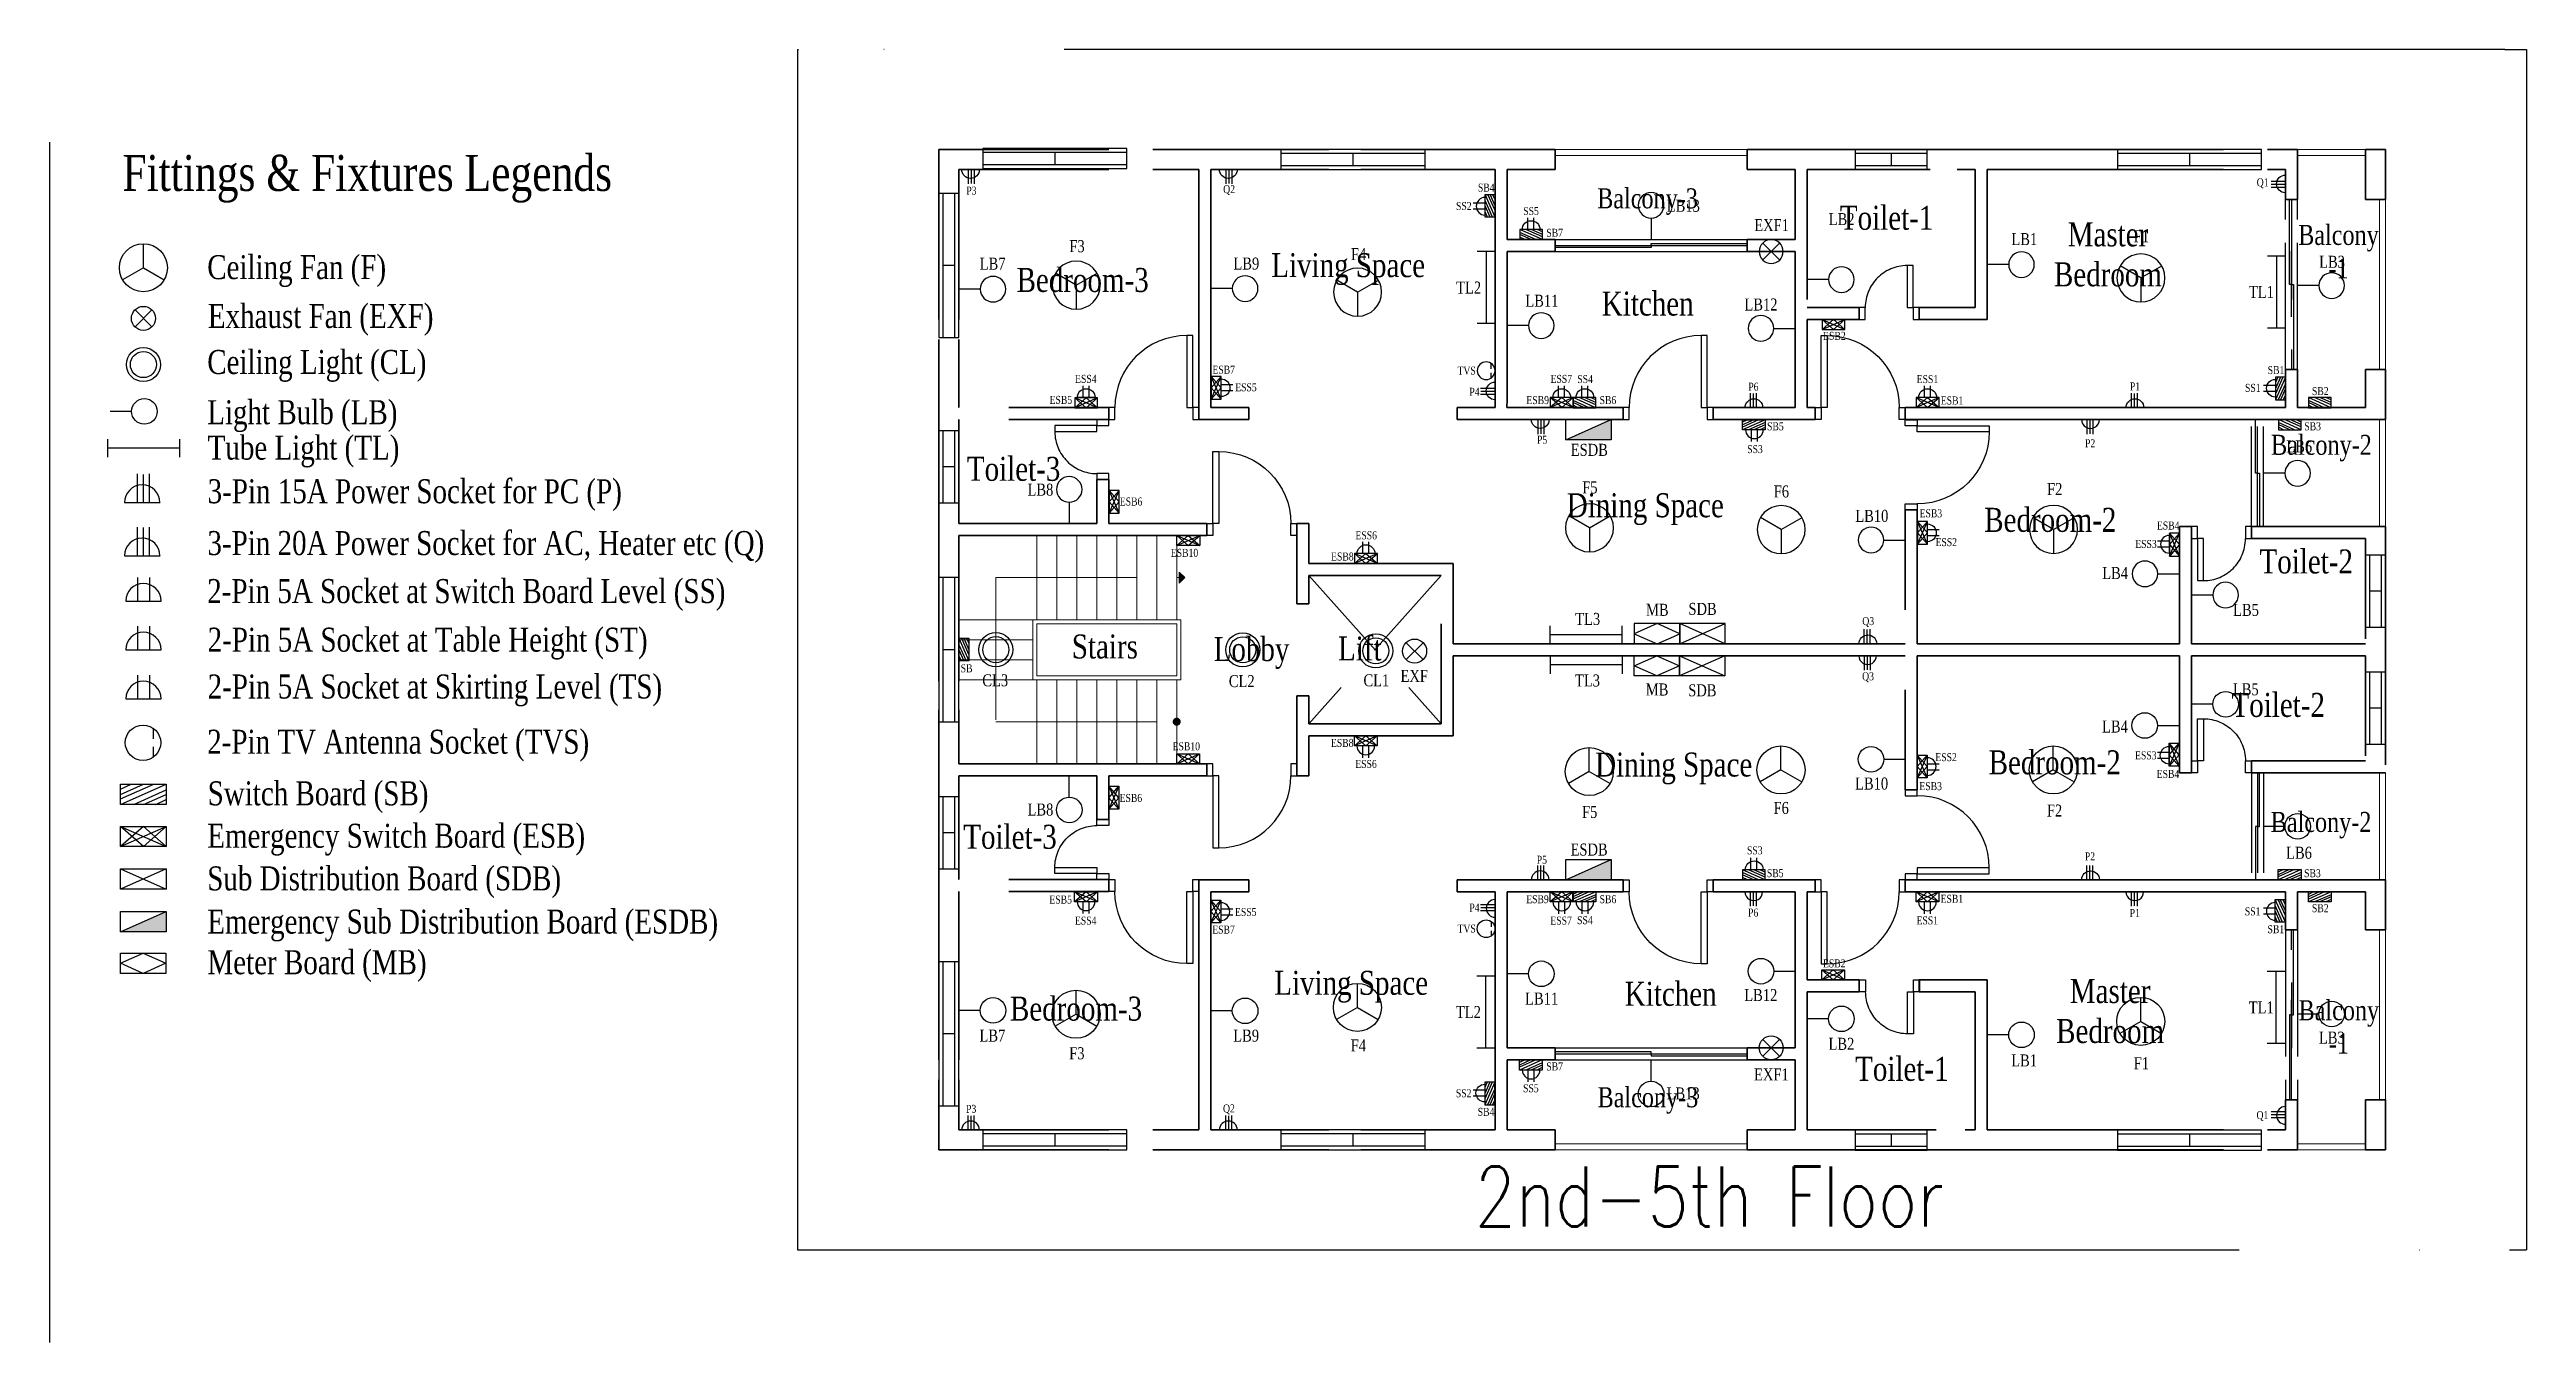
# Model space of a CAD drawing. Header units: inches. Extents: x 4849 to 14405, y -37970 to -930.
# Drawn here: x 8617 to 9855, y -35926 to -35280 of the extents above; entities that cross this region are included whole.
import ezdxf

# ---------------------------------------------------------------- set-up
doc = ezdxf.new("R2010")
doc.units = ezdxf.units.IN
doc.header["$LTSCALE"] = 10
doc.header["$MEASUREMENT"] = 0
doc.linetypes.add('ACAD_ISO04W100', pattern=[30, 24, -3, 0, -3])
doc.linetypes.add('DASHED', pattern=[0.75, 0.5, -0.25])
for name, color, linetype, lineweight in [('Balcony (Mine)', 6, 'Continuous', 13), ('Parking Slot (Mine)', 5, 'Continuous', 9), ('RAIL (Mine)', 1, 'Continuous', 13), ('Stair (Mine)', 8, 'Continuous', 13), ('Text (Mine)', 5, 'Continuous', 9), ('Text Legends (Mine)', 192, 'Continuous', 35), ('VOID (Mine)', 8, 'Continuous', 9), ('Wall (Mine)', 7, 'Continuous', 35)]:
    doc.layers.add(name, color=color, linetype=linetype, lineweight=lineweight)
for name, color, linetype in [('Doors (Mine)', 1, 'Continuous'), ('Sliding Door (Mine)', 4, 'Continuous'), ('Switchboard & Socket (Mine)', 4, 'Continuous'), ('Windows (Mine)', 4, 'Continuous')]:
    doc.layers.add(name, color=color, linetype=linetype)
for name, color, linetype, plot in [('Fan (Mine)', 2, 'Continuous', False), ('Light (Mine)', 3, 'Continuous', False), ('Text Fittings & Fixtures Labels (Mine)', 5, 'Continuous', False)]:
    doc.layers.add(name, color=color, linetype=linetype, plot=plot)
doc.layers.add('Site (Mine)', color=7, linetype='ACAD_ISO04W100', lineweight=30, true_color=0x004961)
doc.styles.get("Standard").update_dxf_attribs({"font": 'simplex.shx', "width": 0.8, "height": 3})

msp = doc.modelspace()

# ---------------------------------------------------------------- texts
at = {"layer": 'Parking Slot (Mine)', "ltscale": 10, "insert": (9446.6, -35853.4), "char_height": 30, "width": 404.115, "attachment_point": 5}
msp.add_mtext('2nd-5th Floor ', dxfattribs=at)
at = {"layer": 'Text (Mine)', "ltscale": 10, "attachment_point": 2}
for s, insert, char_height, width in [('{\\fTimes New Roman|b0|i0|c0|p18;Balcony-3}', (9415.7, -35349.5), 10, 73.306), ('{\\fTimes New Roman|b0|i0|c0|p18;Toilet-1}', (9535.2, -35358.2), 12, 73.306), ('{\\fTimes New Roman|b0|i0|c0|p18;Master Bedroom}', (9645.8, -35366.5), 12, 73.306), ('{\\fTimes New Roman|b0|i0|c0|p18;Balcony\\P-1}', (9761, -35367.8), 10, 73.306), ('{\\fTimes New Roman|b0|i0|c0|p18;Bedroom-3}', (9133.4, -35389.3), 12, 73.306), ('{\\fTimes New Roman|b0|i0|c0|p18;Living Space}', (9266.1, -35381.9), 12, 73.306), ('{\\fTimes New Roman|b0|i0|c0|p18;Kitchen}', (9415.8, -35401.1), 12, 73.306), ('{\\fTimes New Roman|b0|i0|c0|p18;Balcony-2}', (9752.5, -35472.7), 10, 73.306), ('{\\fTimes New Roman|b0|i0|c0|p18;Toilet-3}', (9098.9, -35483.7), 12, 61.029), ('{\\fTimes New Roman|b0|i0|c0|p18;Dining Space}', (9414.6, -35501.9), 12, 92.341), ('{\\fTimes New Roman|b0|i0|c0|p18;Bedroom-2}', (9617, -35509.2), 12, 73.306), ('{\\fTimes New Roman|b0|i0|c0|p18;Toilet-2}', (9744.9, -35530), 12, 73.306), ('{\\fTimes New Roman|b0|i0|c0|p18;Stairs}', (9144.5, -35572.5), 12, 36.653), ('{\\fTimes New Roman|b0|i0|c0|p18;Lobby}', (9217.8, -35573.8), 12, 36.653), ('{\\fTimes New Roman|b0|i0|c0|p18;Lift}', (9271.9, -35573.5), 12, 34.397), ('{\\fTimes New Roman|b0|i0|c0|p18;Toilet-2}', (9730.9, -35601.7), 12, 73.306), ('{\\fTimes New Roman|b0|i0|c0|p18;Dining Space}', (9428.8, -35631.5), 12, 92.341), ('{\\fTimes New Roman|b0|i0|c0|p18;Bedroom-2}', (9619.2, -35630.4), 12, 73.306), ('{\\fTimes New Roman|b0|i0|c0|p18;Balcony-2}', (9752.3, -35661.2), 10, 73.306), ('{\\fTimes New Roman|b0|i0|c0|p18;Toilet-3}', (9097.1, -35667.6), 12, 61.029), ('{\\fTimes New Roman|b0|i0|c0|p18;Living Space}', (9267.6, -35740.6), 12, 73.306), ('{\\fTimes New Roman|b0|i0|c0|p18;Kitchen}', (9427.3, -35746.1), 12, 73.306), ('{\\fTimes New Roman|b0|i0|c0|p18;Master Bedroom}', (9646.9, -35744.7), 12, 73.306), ('{\\fTimes New Roman|b0|i0|c0|p18;Bedroom-3}', (9130.1, -35753.5), 12, 73.306), ('{\\fTimes New Roman|b0|i0|c0|p18;Balcony\\P-1}', (9761.2, -35755.3), 10, 73.306), ('{\\fTimes New Roman|b0|i0|c0|p18;Toilet-1}', (9542.8, -35783.6), 12, 73.306), ('{\\fTimes New Roman|b0|i0|c0|p18;Balcony-3}', (9415.9, -35798.8), 10, 73.306)]:
    msp.add_mtext(s, dxfattribs=dict(at, insert=insert, char_height=char_height, width=width))
at = {"layer": 'Text Fittings & Fixtures Labels (Mine)', "ltscale": 10}
for s, insert, char_height, width, attachment_point in [('{\\fTimes New Roman|b0|i0|c0|p18;P3}', (9077.8, -35352.7), 4, 9.276, 8), ('{\\fTimes New Roman|b0|i0|c0|p18;Q2}', (9206.6, -35352.9), 4, 9.276, 8), ('{\\fTimes New Roman|b0|i0|c0|p18;SB4}', (9335.1, -35351.2), 4, 9.276, 8), ('{\\fTimes New Roman|b0|i0|c0|p18;Q1}', (9723.1, -35349.5), 4, 9.276, 8), ('{\\fTimes New Roman|b0|i0|c0|p18;SS2}', (9323.9, -35360.4), 4, 9.276, 8), ('{\\fTimes New Roman|b0|i0|c0|p18;SS5}', (9357.5, -35362.9), 4, 9.276, 8), ('{\\fTimes New Roman|b0|i0|c0|p18;LB13}', (9433.6, -35361.3), 6, 15.577, 8), ('{\\fTimes New Roman|b0|i0|c0|p18;EXF1}', (9477.7, -35370.9), 6, 15.577, 8), ('{\\fTimes New Roman|b0|i0|c0|p18;LB2}', (9512.7, -35367.9), 6, 15.577, 8), ('{\\fTimes New Roman|b0|i0|c0|p18;F3}', (9130.6, -35381.5), 6, 15.577, 8), ('{\\fTimes New Roman|b0|i0|c0|p18;SB7}', (9369.3, -35373.8), 4, 9.276, 8), ('{\\fTimes New Roman|b0|i0|c0|p18;LB1}', (9604, -35377.9), 6, 15.577, 8), ('{\\fTimes New Roman|b0|i0|c0|p18;F1}', (9662.5, -35376.5), 6, 15.577, 8), ('{\\fTimes New Roman|b0|i0|c0|p18;LB7}', (9088.4, -35390.2), 6, 15.577, 8), ('{\\fTimes New Roman|b0|i0|c0|p18;LB9}', (9215.2, -35390.2), 6, 15.577, 8), ('{\\fTimes New Roman|b0|i0|c0|p18;F4}', (9271.3, -35385.4), 6, 15.577, 8), ('{\\fTimes New Roman|b0|i0|c0|p18;LB3}', (9757.8, -35389.3), 6, 15.577, 8), ('{\\fTimes New Roman|b0|i0|c0|p18;TL2}', (9326.3, -35402.1), 6, 15.577, 8), ('{\\fTimes New Roman|b0|i0|c0|p18;LB11}', (9362.9, -35408.7), 6, 15.577, 8), ('{\\fTimes New Roman|b0|i0|c0|p18;TL1}', (9722.5, -35404.3), 6, 15.577, 8), ('{\\fTimes New Roman|b0|i0|c0|p18;LB12}', (9472.4, -35410.6), 6, 15.577, 8), ('{\\fTimes New Roman|b0|i0|c0|p18;ESB2}', (9509.1, -35425.3), 4, 15.577, 8), ('{\\fTimes New Roman|b0|i0|c0|p18;ESB7}', (9203.9, -35442.2), 4, 12.916, 8), ('{\\fTimes New Roman|b0|i0|c0|p18;TVS}', (9325.3, -35442.7), 4, 9.276, 8), ('{\\fTimes New Roman|b0|i0|c0|p18;SB1}', (9729.8, -35442.4), 4, 9.276, 8), ('{\\fTimes New Roman|b0|i0|c0|p18;ESS4}', (9135, -35446.8), 4, 12.916, 8), ('{\\fTimes New Roman|b0|i0|c0|p18;ESS5}', (9215, -35451), 4, 12.916, 8), ('{\\fTimes New Roman|b0|i0|c0|p18;P4}', (9329.2, -35453.2), 4, 9.276, 8), ('{\\fTimes New Roman|b0|i0|c0|p18;ESS7}', (9372.6, -35446.8), 4, 12.916, 8), ('{\\fTimes New Roman|b0|i0|c0|p18;SS4}', (9384.5, -35446.9), 4, 9.276, 8), ('{\\fTimes New Roman|b0|i0|c0|p18;P6}', (9468.6, -35450.7), 4, 9.276, 8), ('{\\fTimes New Roman|b0|i0|c0|p18;ESS1}', (9555.6, -35446.9), 4, 12.916, 8), ('{\\fTimes New Roman|b0|i0|c0|p18;P1}', (9659.3, -35450.5), 4, 9.276, 8), ('{\\fTimes New Roman|b0|i0|c0|p18;SS1}', (9718.2, -35451.3), 4, 9.276, 8), ('{\\fTimes New Roman|b0|i0|c0|p18;SB2}', (9751.9, -35452.9), 4, 9.276, 8), ('{\\fTimes New Roman|b0|i0|c0|p18;ESB5}', (9122.5, -35457.3), 4, 12.916, 8), ('{\\fTimes New Roman|b0|i0|c0|p18;ESB9}', (9360.8, -35457.4), 4, 12.916, 8), ('{\\fTimes New Roman|b0|i0|c0|p18;SB6}', (9395.9, -35457.4), 4, 9.276, 8), ('{\\fTimes New Roman|b0|i0|c0|p18;ESB1}', (9567.9, -35457.6), 4, 12.916, 8), ('{\\fTimes New Roman|b0|i0|c0|p18;P5}', (9363, -35477.2), 4, 9.276, 8), ('{\\fTimes New Roman|b0|i0|c0|p18;ESDB}', (9386.6, -35483.3), 6, 15.577, 8), ('{\\fTimes New Roman|b0|i0|c0|p18;SB5}', (9479.6, -35470.5), 4, 9.276, 8), ('{\\fTimes New Roman|b0|i0|c0|p18;P2}', (9636.9, -35478.9), 4, 9.276, 8), ('{\\fTimes New Roman|b0|i0|c0|p18;LB6}', (9741.4, -35481.6), 6, 15.577, 8), ('{\\fTimes New Roman|b0|i0|c0|p18;SB3}', (9748.1, -35470.5), 4, 9.276, 8), ('{\\fTimes New Roman|b0|i0|c0|p18;SS3}', (9469.4, -35481.9), 4, 9.276, 8), ('{\\fTimes New Roman|b0|i0|c0|p18;LB8}', (9112.3, -35503.2), 6, 15.577, 8), ('{\\fTimes New Roman|b0|i0|c0|p18;F5}', (9386.9, -35502.1), 6, 15.577, 8), ('{\\fTimes New Roman|b0|i0|c0|p18;F6}', (9482.6, -35504.1), 6, 15.577, 8), ('{\\fTimes New Roman|b0|i0|c0|p18;F2}', (9619.2, -35502.8), 6, 15.577, 8), ('{\\fTimes New Roman|b0|i0|c0|p18;ESB6}', (9157.6, -35508.1), 4, 12.916, 8), ('{\\fTimes New Roman|b0|i0|c0|p18;LB10}', (9527.8, -35516.3), 6, 15.577, 8), ('{\\fTimes New Roman|b0|i0|c0|p18;ESB3}', (9557.3, -35514), 4, 12.916, 8), ('{\\fTimes New Roman|b0|i0|c0|p18;ESS6}', (9275.1, -35525), 4, 12.916, 8), ('{\\fTimes New Roman|b0|i0|c0|p18;ESS2}', (9565, -35528.4), 4, 12.916, 8), ('{\\fTimes New Roman|b0|i0|c0|p18;ESS3}', (9664.8, -35529.3), 4, 9.276, 8), ('{\\fTimes New Roman|b0|i0|c0|p18;ESB4}', (9675.9, -35520.1), 4, 12.916, 8), ('{\\fTimes New Roman|b0|i0|c0|p18;ESB10}', (9184.3, -35529.7), 4, 12.916, 2), ('{\\fTimes New Roman|b0|i0|c0|p18;ESB8}', (9263.2, -35535.6), 4, 12.916, 8), ('{\\fTimes New Roman|b0|i0|c0|p18;LB4}', (9649.4, -35544.8), 6, 15.577, 8), ('{\\fTimes New Roman|b0|i0|c0|p18;TL3}', (9385.8, -35567.8), 6, 15.577, 8), ('{\\fTimes New Roman|b0|i0|c0|p18;MB}', (9420.6, -35563.2), 6, 15.577, 8), ('{\\fTimes New Roman|b0|i0|c0|p18;SDB}', (9443.2, -35562.8), 6, 15.577, 8), ('{\\fTimes New Roman|b0|i0|c0|p18;Q3}', (9526, -35568.8), 4, 9.276, 8), ('{\\fTimes New Roman|b0|i0|c0|p18;LB5}', (9714.8, -35563.3), 6, 15.577, 8), ('{\\fTimes New Roman|b0|i0|c0|p18;SB}', (9075.4, -35587.4), 4, 9.276, 2), ('{\\fTimes New Roman|b0|i0|c0|p18;CL3}', (9089.7, -35592.4), 6, 15.577, 2), ('{\\fTimes New Roman|b0|i0|c0|p18;CL2}', (9212.9, -35592.8), 6, 15.577, 2), ('{\\fTimes New Roman|b0|i0|c0|p18;CL1}', (9280.2, -35592.4), 6, 15.577, 2), ('{\\fTimes New Roman|b0|i0|c0|p18;EXF}', (9299.1, -35590.2), 6, 15.577, 2), ('{\\fTimes New Roman|b0|i0|c0|p18;TL3}', (9385.7, -35592.5), 6, 15.577, 2), ('{\\fTimes New Roman|b0|i0|c0|p18;MB}', (9420.5, -35597), 6, 15.577, 2), ('{\\fTimes New Roman|b0|i0|c0|p18;SDB}', (9443.1, -35597.4), 6, 15.577, 2), ('{\\fTimes New Roman|b0|i0|c0|p18;Q3}', (9525.9, -35591.4), 4, 9.276, 2), ('{\\fTimes New Roman|b0|i0|c0|p18;LB5}', (9714.7, -35596.9), 6, 15.577, 2), ('{\\fTimes New Roman|b0|i0|c0|p18;ESB8}', (9263.1, -35624.7), 4, 12.916, 2), ('{\\fTimes New Roman|b0|i0|c0|p18;LB4}', (9649.3, -35615.5), 6, 15.577, 2), ('{\\fTimes New Roman|b0|i0|c0|p18;ESB10}', (9185.2, -35626.4), 4, 12.916, 2), ('{\\fTimes New Roman|b0|i0|c0|p18;ESS6}', (9275, -35635.2), 4, 12.916, 2), ('{\\fTimes New Roman|b0|i0|c0|p18;ESS2}', (9564.9, -35631.8), 4, 12.916, 2), ('{\\fTimes New Roman|b0|i0|c0|p18;ESS3}', (9664.7, -35630.9), 4, 9.276, 2), ('{\\fTimes New Roman|b0|i0|c0|p18;LB10}', (9527.7, -35644), 6, 15.577, 2), ('{\\fTimes New Roman|b0|i0|c0|p18;ESB3}', (9557.2, -35646.3), 4, 12.916, 2), ('{\\fTimes New Roman|b0|i0|c0|p18;ESB4}', (9675.8, -35640.2), 4, 12.916, 2), ('{\\fTimes New Roman|b0|i0|c0|p18;LB8}', (9112.3, -35657), 6, 15.577, 2), ('{\\fTimes New Roman|b0|i0|c0|p18;ESB6}', (9157.5, -35652.2), 4, 12.916, 2), ('{\\fTimes New Roman|b0|i0|c0|p18;F5}', (9386.8, -35658.2), 6, 15.577, 2), ('{\\fTimes New Roman|b0|i0|c0|p18;F6}', (9482.5, -35656.2), 6, 15.577, 2), ('{\\fTimes New Roman|b0|i0|c0|p18;F2}', (9619.1, -35657.5), 6, 15.577, 2), ('{\\fTimes New Roman|b0|i0|c0|p18;P5}', (9362.9, -35683.1), 4, 9.276, 2), ('{\\fTimes New Roman|b0|i0|c0|p18;ESDB}', (9386.5, -35677), 6, 15.577, 2), ('{\\fTimes New Roman|b0|i0|c0|p18;SS3}', (9469.3, -35678.4), 4, 9.276, 2), ('{\\fTimes New Roman|b0|i0|c0|p18;P2}', (9636.8, -35681.4), 4, 9.276, 2), ('{\\fTimes New Roman|b0|i0|c0|p18;LB6}', (9741.3, -35678.6), 6, 15.577, 2), ('{\\fTimes New Roman|b0|i0|c0|p18;SB5}', (9479.5, -35689.8), 4, 9.276, 2), ('{\\fTimes New Roman|b0|i0|c0|p18;SB3}', (9748, -35689.8), 4, 9.276, 2), ('{\\fTimes New Roman|b0|i0|c0|p18;ESB5}', (9122.4, -35703), 4, 12.916, 2), ('{\\fTimes New Roman|b0|i0|c0|p18;ESS5}', (9214.9, -35709.2), 4, 12.916, 2), ('{\\fTimes New Roman|b0|i0|c0|p18;P4}', (9329.2, -35707), 4, 9.276, 2), ('{\\fTimes New Roman|b0|i0|c0|p18;ESB9}', (9360.7, -35702.8), 4, 12.916, 2), ('{\\fTimes New Roman|b0|i0|c0|p18;SB6}', (9395.9, -35702.8), 4, 9.276, 2), ('{\\fTimes New Roman|b0|i0|c0|p18;P6}', (9468.5, -35709.5), 4, 9.276, 2), ('{\\fTimes New Roman|b0|i0|c0|p18;ESB1}', (9567.8, -35702.6), 4, 12.916, 2), ('{\\fTimes New Roman|b0|i0|c0|p18;P1}', (9659.2, -35709.7), 4, 9.276, 2), ('{\\fTimes New Roman|b0|i0|c0|p18;SS1}', (9718.1, -35708.9), 4, 9.276, 2), ('{\\fTimes New Roman|b0|i0|c0|p18;SB2}', (9751.9, -35707.3), 4, 9.276, 2), ('{\\fTimes New Roman|b0|i0|c0|p18;ESS4}', (9134.9, -35713.5), 4, 12.916, 2), ('{\\fTimes New Roman|b0|i0|c0|p18;ESB7}', (9203.8, -35718), 4, 12.916, 2), ('{\\fTimes New Roman|b0|i0|c0|p18;TVS}', (9325.3, -35717.5), 4, 9.276, 2), ('{\\fTimes New Roman|b0|i0|c0|p18;ESS7}', (9372.5, -35713.5), 4, 12.916, 2), ('{\\fTimes New Roman|b0|i0|c0|p18;SS4}', (9384.4, -35713.3), 4, 9.276, 2), ('{\\fTimes New Roman|b0|i0|c0|p18;ESS1}', (9555.5, -35713.4), 4, 12.916, 2), ('{\\fTimes New Roman|b0|i0|c0|p18;SB1}', (9729.7, -35717.8), 4, 9.276, 2), ('{\\fTimes New Roman|b0|i0|c0|p18;ESB2}', (9509, -35734.9), 4, 15.577, 2), ('{\\fTimes New Roman|b0|i0|c0|p18;TL2}', (9326.2, -35758.2), 6, 15.577, 2), ('{\\fTimes New Roman|b0|i0|c0|p18;LB11}', (9362.8, -35751.5), 6, 15.577, 2), ('{\\fTimes New Roman|b0|i0|c0|p18;LB12}', (9472.3, -35749.7), 6, 15.577, 2), ('{\\fTimes New Roman|b0|i0|c0|p18;TL1}', (9722.4, -35755.9), 6, 15.577, 2), ('{\\fTimes New Roman|b0|i0|c0|p18;LB7}', (9088.3, -35770), 6, 15.577, 2), ('{\\fTimes New Roman|b0|i0|c0|p18;LB9}', (9215.1, -35770), 6, 15.577, 2), ('{\\fTimes New Roman|b0|i0|c0|p18;LB2}', (9512.6, -35774.1), 6, 15.577, 2), ('{\\fTimes New Roman|b0|i0|c0|p18;LB3}', (9757.7, -35771), 6, 15.577, 2), ('{\\fTimes New Roman|b0|i0|c0|p18;F3}', (9130.5, -35778.8), 6, 15.577, 2), ('{\\fTimes New Roman|b0|i0|c0|p18;F4}', (9271.2, -35774.9), 6, 15.577, 2), ('{\\fTimes New Roman|b0|i0|c0|p18;SB7}', (9369.3, -35786.4), 4, 9.276, 2), ('{\\fTimes New Roman|b0|i0|c0|p18;LB1}', (9603.9, -35782.4), 6, 15.577, 2), ('{\\fTimes New Roman|b0|i0|c0|p18;F1}', (9662.5, -35783.8), 6, 15.577, 2), ('{\\fTimes New Roman|b0|i0|c0|p18;SS5}', (9357.4, -35797.3), 4, 9.276, 2), ('{\\fTimes New Roman|b0|i0|c0|p18;LB13}', (9433.5, -35798.9), 6, 15.577, 2), ('{\\fTimes New Roman|b0|i0|c0|p18;EXF1}', (9477.6, -35789.4), 6, 15.577, 2), ('{\\fTimes New Roman|b0|i0|c0|p18;P3}', (9077.7, -35807.6), 4, 9.276, 2), ('{\\fTimes New Roman|b0|i0|c0|p18;Q2}', (9206.5, -35807.4), 4, 9.276, 2), ('{\\fTimes New Roman|b0|i0|c0|p18;SS2}', (9323.8, -35799.8), 4, 9.276, 2), ('{\\fTimes New Roman|b0|i0|c0|p18;SB4}', (9335, -35809.1), 4, 9.276, 2), ('{\\fTimes New Roman|b0|i0|c0|p18;Q1}', (9723, -35810.7), 4, 9.276, 2)]:
    msp.add_mtext(s, dxfattribs=dict(at, insert=insert, char_height=char_height, width=width, attachment_point=attachment_point))
at = {"layer": 'Text Legends (Mine)', "ltscale": 10, "attachment_point": 1}
for s, insert, char_height, width in [('{\\fTimes New Roman|b0|i0|c0|p18;Fittings & Fixtures Legends}', (8653.5, -35332.8), 18, 244.086), ('{\\fTimes New Roman|b0|i0|c0|p18;Ceiling Fan (F)}', (8695.9, -35382.9), 12, 102.509), ('{\\fTimes New Roman|b0|i0|c0|p18;Exhaust Fan (EXF)}', (8696.2, -35407.3), 12, 109.896), ('{\\fTimes New Roman|b0|i0|c0|p18;Ceiling Light (CL)}', (8695.9, -35430.3), 12, 114.955), ('{\\fTimes New Roman|b0|i0|c0|p18;Light Bulb (LB)}', (8695.9, -35455.4), 12, 114.955), ('{\\fTimes New Roman|b0|i0|c0|p18;Tube Light (TL)}', (8696.1, -35473.1), 12, 114.955), ('{\\fTimes New Roman|b0|i0|c0|p18;3-Pin 15A Power Socket for PC (P)}', (8696.1, -35494.9), 12, 205.979), ('{\\fTimes New Roman|b0|i0|c0|p18;3-Pin 20A Power Socket for AC, Heater etc (Q)}', (8696, -35520.8), 12, 273.064), ('{\\fTimes New Roman|b0|i0|c0|p18;2-Pin 5A Socket at Switch Board Level (SS)}', (8695.9, -35544.8), 12, 273.064), ('{\\fTimes New Roman|b0|i0|c0|p18;2-Pin 5A Socket at Table Height (ST)}', (8696.1, -35569.1), 12, 273.064), ('{\\fTimes New Roman|b0|i0|c0|p18;2-Pin 5A Socket at Skirting Level (TS)}', (8696.1, -35592.5), 12, 273.064), ('{\\fTimes New Roman|b0|i0|c0|p18;2-Pin TV Antenna Socket (TVS)}', (8695.9, -35620.1), 12, 273.064), ('{\\fTimes New Roman|b0|i0|c0|p18;Switch Board (SB)}', (8696.1, -35645.9), 12, 273.064), ('{\\fTimes New Roman|b0|i0|c0|p18;Emergency Switch Board (ESB)}', (8695.9, -35667.1), 12, 273.064), ('{\\fTimes New Roman|b0|i0|c0|p18;Sub Distribution Board (SDB)}', (8695.9, -35688.4), 12, 273.064), ('{\\fTimes New Roman|b0|i0|c0|p18;Emergency Sub Distribution Board (ESDB)}', (8695.9, -35710), 12, 273.064), ('{\\fTimes New Roman|b0|i0|c0|p18;Meter Board (MB)}', (8696, -35730.3), 12, 273.064)]:
    msp.add_mtext(s, dxfattribs=dict(at, insert=insert, char_height=char_height, width=width))

# ---------------------------------------------------------------- blocks, each defined once
blk = doc.blocks.new('Window Big')
at = {"layer": 'Windows (Mine)'}
for p, q in [((0, 10), (-72, 10)), ((-72, 10), (-72, 0)), ((0, 8), (-72, 8)), ((-72, 2), (0, 2)), ((-72, 0), (0, 0)), ((-36, 8), (-36, 2)), ((0, 0), (0, 10))]:
    blk.add_line(p, q, dxfattribs=at)
blk = doc.blocks.new('Window Small')
at = {"layer": 'Windows (Mine)', "linetype": 'DASHED', "ltscale": 10}
for p, q in [((36, 0), (0, 0)), ((0, 0), (0, -10)), ((36, -10), (36, 0)), ((36, -2), (0, -2)), ((0, -8), (36, -8)), ((0, -10), (36, -10)), ((18, -2), (18, -8))]:
    blk.add_line(p, q, dxfattribs=at)
blk = doc.blocks.new('Door Single')
at = {"layer": 'Doors (Mine)'}
for points in [[(-6, 6), (-3, 6), (-3, 42), (-6, 42)], [(-45, 0), (-42, 0), (-42, 6), (-45, 6)], [(-3, 0), (0, 0), (0, 6), (-3, 6)]]:
    blk.add_lwpolyline(points, close=True, dxfattribs=at)
blk.add_arc((-6, 6), 36, 90, 180, dxfattribs=at)
blk = doc.blocks.new('Door Single Small')
at = {"layer": 'Doors (Mine)', "linetype": 'DASHED', "ltscale": 10}
for points in [[(-6, 6), (-3, 6), (-3, 27), (-6, 27)], [(-30, 0), (-27, 0), (-27, 6), (-30, 6)], [(-3, 0), (0, 0), (0, 6), (-3, 6)]]:
    blk.add_lwpolyline(points, close=True, dxfattribs=at)
blk.add_arc((-6, 6), 21, 90, 180, dxfattribs=at)
blk = doc.blocks.new('Ceiling Fan')
at = {"layer": 'Fan (Mine)', "linetype": 'Continuous', "ltscale": 10}
for q in [(-10.4, -6), (0, 12), (10.4, -6)]:
    blk.add_line((0, 0), q, dxfattribs=at)
blk.add_circle((0, 0), 12, dxfattribs=at)
blk.add_circle((0, 0), 12, dxfattribs=at)
blk = doc.blocks.new('Exhaust Fan')
at = {"layer": 'Fan (Mine)', "linetype": 'Continuous', "ltscale": 10}
for p, q in [((-4.2, 4.2), (4.2, -4.2)), ((-4.2, -4.2), (4.2, 4.2))]:
    blk.add_line(p, q, dxfattribs=at)
blk.add_circle((0, 0), 6, dxfattribs=at)
blk = doc.blocks.new('Light Bulb')
at = {"layer": 'Light (Mine)'}
blk.add_line((10.7, 0), (0, 0), dxfattribs=at)
at = {"layer": 'Light (Mine)', "linetype": 'Continuous'}
blk.add_circle((17.1, 0), 6.4, dxfattribs=at)
blk = doc.blocks.new('Tube Light')
at = {"layer": 'Light (Mine)'}
for p, q in [((0, 4.5), (0, -4.5)), ((36, 0), (0, 0)), ((36, 4.5), (36, -4.5))]:
    blk.add_line(p, q, dxfattribs=at)
blk = doc.blocks.new('Ceiling Light')
at = {"layer": 'Light (Mine)'}
for radius in [8.53, 6.52]:
    blk.add_circle((0, 0), radius, dxfattribs=at)
blk = doc.blocks.new('Emergency Switchboard')
at = {"layer": 'Switchboard & Socket (Mine)', "ltscale": 10}
for p, q in [((-11.4, -5), (11.4, 5)), ((-11.4, 5), (11.4, -5)), ((0, 5), (-11.4, -5)), ((0, -5), (-11.4, 5)), ((0, 5), (11.4, -5)), ((0, -5), (11.4, 5))]:
    blk.add_line(p, q, dxfattribs=at)
at = {"layer": 'Switchboard & Socket (Mine)', "linetype": 'Continuous'}
blk.add_lwpolyline([(-11.4, 5), (11.4, 5), (11.4, -5), (-11.4, -5)], close=True, dxfattribs=at)
blk = doc.blocks.new('Switchboard')
at = {"layer": 'Switchboard & Socket (Mine)', "linetype": 'Continuous'}
for p, q in [((0, -10.1), (22.7, 0)), ((0, -5), (11.4, 0)), ((0, -7.3), (16.6, 0)), ((0, -2.4), (5.3, 0)), ((6.6, -10.1), (22.7, -2.8)), ((11.4, -10.1), (22.7, -5)), ((17.6, -10.1), (22.7, -7.6))]:
    blk.add_line(p, q, dxfattribs=at)
blk.add_lwpolyline([(0, 0), (22.7, 0), (22.7, -10.1), (0, -10.1)], close=True, dxfattribs=at)
blk = doc.blocks.new('Meter Board')
at = {"layer": 'Switchboard & Socket (Mine)', "linetype": 'Continuous'}
for p, q in [((0, -5), (11.4, 0)), ((11.4, 0), (22.7, -5)), ((11.4, -10.1), (0, -5)), ((22.7, -5), (11.4, -10.1))]:
    blk.add_line(p, q, dxfattribs=at)
blk.add_lwpolyline([(0, 0), (22.7, 0), (22.7, -10.1), (0, -10.1)], close=True, dxfattribs=at)
blk = doc.blocks.new('Sub Distribution Board')
at = {"layer": 'Switchboard & Socket (Mine)', "linetype": 'Continuous'}
for p, q in [((0, 0), (22.7, -10.1)), ((22.7, 0), (0, -10.1))]:
    blk.add_line(p, q, dxfattribs=at)
blk.add_lwpolyline([(0, 0), (22.7, 0), (22.7, -10.1), (0, -10.1)], close=True, dxfattribs=at)
blk = doc.blocks.new('2-Pin Socket')
at = {"layer": 'Switchboard & Socket (Mine)', "ltscale": 10}
blk.add_line((-8.8, 0), (8.8, 0), dxfattribs=at)
at = {"layer": 'Switchboard & Socket (Mine)', "linetype": 'Continuous'}
for p, q in [((-2.8, 0), (-2.8, 11.8)), ((3.2, 0), (3.2, 11.8))]:
    blk.add_line(p, q, dxfattribs=at)
blk.add_arc((0, 0), 8.85, 0, 180, dxfattribs=at)
blk = doc.blocks.new('3-Pin Socket')
at = {"layer": 'Switchboard & Socket (Mine)', "ltscale": 10}
blk.add_line((0, 9.4), (0, -8.3), dxfattribs=at)
at = {"layer": 'Switchboard & Socket (Mine)', "linetype": 'Continuous'}
for p, q in [((0, 3), (14.4, 3)), ((0, 0), (14.1, 0)), ((0, -3), (14.4, -3))]:
    blk.add_line(p, q, dxfattribs=at)
blk.add_arc((0, 0.6), 8.85, 270, 90, dxfattribs=at)
blk = doc.blocks.new('2-Pin TV Socket')
at = {"layer": 'Switchboard & Socket (Mine)', "linetype": 'ByBlock', "ltscale": 10}
for p, q in [((0, 0), (0, -5.3)), ((0, -9.3), (0, -14.5))]:
    blk.add_line(p, q, dxfattribs=at)
at = {"layer": 'Switchboard & Socket (Mine)', "linetype": 'ByBlock'}
blk.add_circle((-5.1, -7.3), 8.85, dxfattribs=at)
blk = doc.blocks.new('Emergency Sub Distribution Board')
at = {"layer": 'Switchboard & Socket (Mine)', "ltscale": 10}
blk.add_hatch(color=256, dxfattribs=at).paths.add_polyline_path([(22.7, -10.1), (22.7, 0), (0, -10.1)])
blk.add_line((0, -10.1), (22.7, 0), dxfattribs=at)
at = {"layer": 'Switchboard & Socket (Mine)', "linetype": 'Continuous'}
blk.add_lwpolyline([(0, 0), (22.7, 0), (22.7, -10.1), (0, -10.1)], close=True, dxfattribs=at)

# ---------------------------------------------------------------- hatches: boundary and pattern name
at = {"layer": 'Stair (Mine)', "ltscale": 10}
h = msp.add_hatch(color=256, dxfattribs=at)
h.paths.add_polyline_path([(9181.6, -35541.3), (9181.6, -35544.1), (9184.5, -35544.1)])
h.paths.add_polyline_path([(9184.5, -35544.1), (9181.6, -35544.1), (9181.6, -35546.9)])

# ---------------------------------------------------------------- linework, layer by layer
at = {"layer": 'Balcony (Mine)', "ltscale": 10}
for p, q in [((9369.5, -35330.1), (9465.5, -35330.1)), ((9369.5, -35333.1), (9369.5, -35330.1)), ((9465.5, -35333.1), (9369.5, -35333.1)), ((9465.5, -35333.1), (9465.5, -35330.1)), ((9465.5, -35827.1), (9369.5, -35827.1)), ((9369.5, -35827.1), (9369.5, -35830.1)), ((9465.5, -35830.1), (9369.5, -35830.1)), ((9465.5, -35827.1), (9465.5, -35830.1))]:
    msp.add_line(p, q, dxfattribs=at)
at = {"layer": 'Balcony (Mine)'}
for p, q in [((9774.5, -35330.1), (9740.5, -35330.1)), ((9774.5, -35333.1), (9740.5, -35333.1)), ((9781.5, -35440.1), (9781.5, -35355.1)), ((9784.5, -35440.1), (9784.5, -35355.1)), ((9781.5, -35518.6), (9781.5, -35465.1)), ((9784.5, -35518.6), (9784.5, -35465.1)), ((9781.5, -35641.6), (9781.5, -35695.1)), ((9784.5, -35641.6), (9784.5, -35695.1)), ((9781.5, -35720.1), (9781.5, -35805.1)), ((9784.5, -35720.1), (9784.5, -35805.1)), ((9774.5, -35827.1), (9740.5, -35827.1)), ((9774.5, -35830.1), (9740.5, -35830.1))]:
    msp.add_line(p, q, dxfattribs=at)
at = {"layer": 'Balcony (Mine)', "linetype": 'DASHED', "ltscale": 10}
for p, q in [((9740.5, -35330.1), (9740.5, -35333.1)), ((9774.5, -35330.1), (9774.5, -35333.1)), ((9784.5, -35355.1), (9781.5, -35355.1)), ((9781.5, -35440.1), (9784.5, -35440.1)), ((9781.5, -35465.1), (9784.5, -35465.1)), ((9781.5, -35518.6), (9784.5, -35518.6)), ((9781.5, -35641.6), (9784.5, -35641.6)), ((9781.5, -35695.1), (9784.5, -35695.1)), ((9781.5, -35720.1), (9784.5, -35720.1)), ((9781.5, -35805.1), (9784.5, -35805.1)), ((9740.5, -35827.1), (9740.5, -35830.1)), ((9774.5, -35827.1), (9774.5, -35830.1))]:
    msp.add_line(p, q, dxfattribs=at)
at = {"layer": 'RAIL (Mine)'}
for p, q in [((9108.5, -35565.1), (9108.5, -35595.1)), ((9182.5, -35565.1), (9108.5, -35565.1)), ((9110.5, -35567.1), (9110.5, -35593.1)), ((9180.5, -35567.1), (9110.5, -35567.1)), ((9180.5, -35593.1), (9180.5, -35567.1)), ((9182.5, -35595.1), (9182.5, -35565.1)), ((9108.5, -35595.1), (9182.5, -35595.1)), ((9110.5, -35593.1), (9180.5, -35593.1))]:
    msp.add_line(p, q, dxfattribs=at)
at = {"layer": 'Site (Mine)', "ltscale": 10}
for p, q in [((8990.9, -35280.1), (8990.9, -35880.1)), ((9855, -35280.1), (9855, -35880.1)), ((8617.1, -35326.4), (8617.1, -35926.4))]:
    msp.add_line(p, q, dxfattribs=at)
at = {"layer": 'Site (Mine)', "linetype": 'DASHED', "ltscale": 10}
for p, q in [((8990.9, -35280.1), (8991.4, -35280.1)), ((9844.2, -35280.1), (9855, -35280.1)), ((8990.9, -35880.1), (8991.4, -35880.1)), ((9846.5, -35880.1), (9855, -35880.1))]:
    msp.add_line(p, q, dxfattribs=at)
at = {"layer": 'Site (Mine)', "ltscale": 3}
for p, q in [((9844.2, -35280.1), (8991.4, -35280.1)), ((8991.4, -35880.1), (9846.5, -35880.1))]:
    msp.add_line(p, q, dxfattribs=at)
at = {"layer": 'Sliding Door (Mine)', "linetype": 'DASHED', "ltscale": 10}
for p, q in [((9734.5, -35440.1), (9734.5, -35355.1)), ((9734.5, -35355.1), (9740.5, -35355.1)), ((9736.5, -35397.6), (9736.5, -35355.1)), ((9737.5, -35355.1), (9737.5, -35440.1)), ((9740.5, -35440.1), (9740.5, -35355.1)), ((9734.5, -35419.4), (9734.5, -35376.7)), ((9740.5, -35419.4), (9740.5, -35376.7)), ((9737.5, -35413.7), (9737.5, -35380.9)), ((9737.5, -35397.6), (9736.5, -35397.6)), ((9737.5, -35397.6), (9738.5, -35397.6)), ((9738.5, -35397.6), (9738.5, -35440.1)), ((9734.5, -35440.1), (9740.5, -35440.1)), ((9717.5, -35518.6), (9717.5, -35465.1)), ((9717.5, -35465.1), (9723.5, -35465.1)), ((9719.5, -35491.9), (9719.5, -35465.1)), ((9720.5, -35518.6), (9720.5, -35465.1)), ((9723.5, -35518.6), (9723.5, -35465.1)), ((9720.5, -35491.9), (9719.5, -35491.9)), ((9720.5, -35491.9), (9721.5, -35491.9)), ((9721.5, -35491.9), (9721.5, -35518.6)), ((9717.5, -35518.6), (9723.5, -35518.6)), ((9717.5, -35641.6), (9717.5, -35695.1)), ((9717.5, -35641.6), (9723.5, -35641.6)), ((9720.5, -35641.6), (9720.5, -35695.1)), ((9721.5, -35668.4), (9721.5, -35641.6)), ((9723.5, -35641.6), (9723.5, -35695.1)), ((9720.5, -35668.4), (9719.5, -35668.4)), ((9719.5, -35668.4), (9719.5, -35695.1)), ((9720.5, -35668.4), (9721.5, -35668.4)), ((9717.5, -35695.1), (9723.5, -35695.1)), ((9734.5, -35720.1), (9734.5, -35805.1)), ((9734.5, -35720.1), (9740.5, -35720.1)), ((9737.5, -35805.1), (9737.5, -35720.1)), ((9738.5, -35762.6), (9738.5, -35720.1)), ((9740.5, -35720.1), (9740.5, -35805.1)), ((9734.5, -35740.9), (9734.5, -35783.5)), ((9737.5, -35746.5), (9737.5, -35779.3)), ((9740.5, -35740.9), (9740.5, -35783.5)), ((9737.5, -35762.6), (9736.5, -35762.6)), ((9736.5, -35762.6), (9736.5, -35805.1)), ((9737.5, -35762.6), (9738.5, -35762.6)), ((9734.5, -35805.1), (9740.5, -35805.1))]:
    msp.add_line(p, q, dxfattribs=at)
at = {"layer": 'Sliding Door (Mine)', "ltscale": 10}
for p, q in [((9369.5, -35375.1), (9465.5, -35375.1)), ((9369.5, -35381.1), (9369.5, -35375.1)), ((9369.5, -35378.1), (9465.5, -35378.1)), ((9417.5, -35378.1), (9417.5, -35377.1)), ((9417.5, -35377.1), (9465.5, -35377.1)), ((9417.5, -35378.1), (9417.5, -35379.1)), ((9465.5, -35381.1), (9465.5, -35375.1)), ((9417.5, -35379.1), (9369.5, -35379.1)), ((9369.5, -35381.1), (9465.5, -35381.1)), ((9369.5, -35779.1), (9465.5, -35779.1)), ((9369.5, -35779.1), (9369.5, -35785.1)), ((9417.5, -35781.1), (9369.5, -35781.1)), ((9369.5, -35782.1), (9465.5, -35782.1)), ((9369.5, -35785.1), (9465.5, -35785.1)), ((9417.5, -35782.1), (9417.5, -35781.1)), ((9417.5, -35782.1), (9417.5, -35783.1)), ((9417.5, -35783.1), (9465.5, -35783.1)), ((9465.5, -35779.1), (9465.5, -35785.1))]:
    msp.add_line(p, q, dxfattribs=at)
at = {"layer": 'Stair (Mine)'}
for p, q in [((9110.5, -35523.1), (9110.5, -35565.1)), ((9120.5, -35523.1), (9120.5, -35565.1)), ((9130.5, -35523.1), (9130.5, -35565.1)), ((9140.5, -35523.1), (9140.5, -35565.1)), ((9150.5, -35523.1), (9150.5, -35565.1)), ((9160.5, -35523.1), (9160.5, -35565.1)), ((9170.5, -35523.1), (9170.5, -35565.1)), ((9180.5, -35523.1), (9180.5, -35565.1)), ((9108.5, -35565.1), (9071.5, -35565.1)), ((9108.5, -35575.1), (9071.5, -35575.1)), ((9108.5, -35585.1), (9071.5, -35585.1)), ((9108.5, -35595.1), (9071.5, -35595.1)), ((9110.5, -35637.1), (9110.5, -35595.1)), ((9120.5, -35637.1), (9120.5, -35595.1)), ((9130.5, -35637.1), (9130.5, -35595.1)), ((9140.5, -35637.1), (9140.5, -35595.1)), ((9150.5, -35637.1), (9150.5, -35595.1)), ((9160.5, -35637.1), (9160.5, -35595.1)), ((9170.5, -35637.1), (9170.5, -35595.1)), ((9180.5, -35637.1), (9180.5, -35595.1))]:
    msp.add_line(p, q, dxfattribs=at)
at = {"layer": 'Stair (Mine)', "linetype": 'DASHED', "ltscale": 10}
for p, q in [((9090, -35565.1), (9090, -35544.1)), ((9110.5, -35544.1), (9090, -35544.1)), ((9110.5, -35544.1), (9180.5, -35544.1)), ((9180.5, -35544.1), (9184.5, -35544.1)), ((9090, -35565.1), (9090, -35616.1)), ((9120.5, -35616.1), (9090, -35616.1)), ((9120.5, -35616.1), (9180.5, -35616.1))]:
    msp.add_line(p, q, dxfattribs=at)
at = {"layer": 'Stair (Mine)', "ltscale": 10}
for p, q in [((9184.5, -35544.1), (9181.6, -35541.3)), ((9181.6, -35546.9), (9181.6, -35541.3)), ((9184.5, -35544.1), (9181.6, -35546.9))]:
    msp.add_line(p, q, dxfattribs=at)
at = {"layer": 'Stair (Mine)', "const_width": 2}
msp.add_lwpolyline([(9179.4, -35616.1, 1), (9181.4, -35616.1, 1)], format="xyb", close=True, dxfattribs=at)
at = {"layer": 'VOID (Mine)', "linetype": 'DASHED', "ltscale": 10}
for p, q in [((9312.5, -35543.1), (9246.4, -35617.1)), ((9246.5, -35543.1), (9312.5, -35617.1))]:
    msp.add_line(p, q, dxfattribs=at)
at = {"layer": 'Wall (Mine)', "linetype": 'DASHED', "ltscale": 10}
for p, q in [((9081.5, -35330.1), (9061.5, -35330.1)), ((9061.5, -35330.1), (9061.5, -35331.4)), ((9061.5, -35340.1), (9061.5, -35331.4)), ((9071.5, -35340.1), (9081.5, -35340.1)), ((9096.5, -35330.1), (9168.5, -35330.1)), ((9096.5, -35340.1), (9168.5, -35340.1)), ((9206.5, -35330.1), (9272.5, -35330.1)), ((9206.5, -35340.1), (9272.5, -35340.1)), ((9277.5, -35330.1), (9297.5, -35330.1)), ((9277.5, -35340.1), (9297.5, -35340.1)), ((9328.5, -35330.1), (9333.5, -35330.1)), ((9360.5, -35330.1), (9365.5, -35330.1)), ((9466.5, -35330.1), (9479.5, -35330.1)), ((9479.5, -35330.1), (9484.5, -35330.1)), ((9489.5, -35330.1), (9499.5, -35330.1)), ((9489.5, -35355.1), (9489.5, -35340.1)), ((9495.5, -35355.1), (9495.5, -35340.1)), ((9495.5, -35340.1), (9579.5, -35340.1)), ((9514.5, -35330.1), (9519.5, -35330.1)), ((9514.5, -35340.1), (9557, -35340.1)), ((9519.5, -35330.1), (9549.5, -35330.1)), ((9549.5, -35340.1), (9549.5, -35340.1)), ((9639.5, -35330.1), (9608.5, -35330.1)), ((9639.5, -35340.1), (9608.5, -35340.1)), ((9653.5, -35330.1), (9725.5, -35330.1)), ((9653.5, -35340.1), (9725.5, -35340.1)), ((9774.5, -35330.1), (9783.9, -35330.1)), ((9774.5, -35355.1), (9774.5, -35330.1)), ((9784.5, -35330.1), (9783.9, -35330.1)), ((9784.5, -35355.1), (9784.5, -35330.1)), ((9061.5, -35365.1), (9061.5, -35425.1)), ((9071.5, -35365.1), (9071.5, -35425.1)), ((9495.5, -35355.1), (9495.5, -35409.1)), ((9734.5, -35355.1), (9740.5, -35355.1)), ((9784.5, -35355.1), (9774.5, -35355.1)), ((9465.5, -35375.1), (9489.5, -35375.1)), ((9465.5, -35381.1), (9489.5, -35381.1)), ((9499.5, -35409.1), (9495.5, -35409.1)), ((9499.5, -35415.1), (9495.5, -35415.1)), ((9521.5, -35409.1), (9521.5, -35410.1)), ((9551.5, -35409.1), (9551.5, -35410.1)), ((9489.5, -35435.1), (9489.5, -35459.1)), ((9495.5, -35435.1), (9495.5, -35459.1)), ((9734.5, -35440.1), (9735.5, -35440.1)), ((9784.5, -35440.1), (9774.5, -35440.1)), ((9774.5, -35440.1), (9774.5, -35459.1)), ((9784.5, -35465.1), (9784.5, -35440.1)), ((9061.5, -35459.1), (9061.5, -35488.1)), ((9071.5, -35459.1), (9071.5, -35454.1)), ((9146.5, -35459.1), (9071.5, -35459.1)), ((9146.5, -35459.1), (9146.5, -35465.1)), ((9216.5, -35459.1), (9216.5, -35460.1)), ((9320.5, -35459.1), (9320.5, -35460.1)), ((9345.4, -35459.1), (9345.5, -35455.1)), ((9369.5, -35459.1), (9345.4, -35459.1)), ((9369.5, -35459.1), (9393.5, -35459.1)), ((9403.5, -35459.1), (9403.5, -35465.1)), ((9453.5, -35459.1), (9448.5, -35459.1)), ((9448.5, -35465.1), (9448.5, -35459.1)), ((9453.5, -35459.1), (9489.5, -35459.1)), ((9499.5, -35459.1), (9495.5, -35459.1)), ((9499.5, -35459.1), (9499.5, -35465.1)), ((9544.5, -35459.1), (9544.5, -35460.1)), ((9071.5, -35488.1), (9071.5, -35465.1)), ((9146.5, -35465.1), (9071.5, -35465.1)), ((9369.5, -35465.1), (9393.5, -35465.1)), ((9393.5, -35465.1), (9403.5, -35465.1)), ((9453.5, -35465.1), (9489.5, -35465.1)), ((9499.5, -35465.1), (9489.5, -35465.1)), ((9774.5, -35465.1), (9784.5, -35465.1)), ((9061.5, -35493.1), (9061.5, -35488.1)), ((9071.5, -35488.1), (9071.5, -35513.1)), ((9140.5, -35495.1), (9146.5, -35495.1)), ((9140.5, -35495.1), (9140.5, -35517.1)), ((9146.5, -35495.1), (9146.5, -35517.1)), ((9061.5, -35513.1), (9061.5, -35523.1)), ((9071.5, -35513.1), (9071.5, -35516.9)), ((9544.5, -35510.2), (9550.5, -35510.2)), ((9544.5, -35510.2), (9544.5, -35577.1)), ((9071.5, -35517.1), (9071.5, -35516.9)), ((9081.5, -35517.1), (9071.5, -35517.1)), ((9071.5, -35523.1), (9071.5, -35535.1)), ((9081.5, -35523.1), (9071.5, -35523.1)), ((9146.5, -35517.1), (9150.5, -35517.1)), ((9191.5, -35517.1), (9195.5, -35517.1)), ((9195.5, -35523.1), (9191.5, -35523.1)), ((9195.5, -35517.1), (9195.5, -35523.1)), ((9240.5, -35517.1), (9246.5, -35517.1)), ((9240.5, -35523.1), (9240.5, -35543.1)), ((9246.5, -35523.1), (9246.5, -35537.1)), ((9681.5, -35518.6), (9682.5, -35518.6)), ((9717.5, -35524.6), (9717.5, -35523.6)), ((9774.5, -35524.6), (9774.5, -35577.1)), ((9784.5, -35548.6), (9784.5, -35518.6)), ((9061.5, -35535.1), (9061.5, -35619.1)), ((9071.5, -35535.1), (9071.5, -35619.1)), ((9292.5, -35537.1), (9318.5, -35537.1)), ((9318.5, -35537.1), (9318.5, -35577.1)), ((9292.5, -35543.1), (9312.5, -35543.1)), ((9312.5, -35617.1), (9312.5, -35543.1)), ((9784.5, -35572.6), (9784.5, -35548.6)), ((9061.5, -35559.1), (9061.5, -35595.9)), ((9071.5, -35559.1), (9071.5, -35595.9)), ((9318.5, -35623.1), (9318.5, -35583.1)), ((9544.5, -35650.1), (9544.5, -35583.1)), ((9774.5, -35583.1), (9774.5, -35635.6)), ((9784.5, -35587.6), (9784.5, -35641.6)), ((9071.5, -35619.1), (9071.5, -35637.1)), ((9240.5, -35627.1), (9240.5, -35617.1)), ((9246.5, -35627.1), (9246.5, -35623.1)), ((9292.5, -35617.1), (9312.5, -35617.1)), ((9292.5, -35623.1), (9318.5, -35623.1)), ((9061.5, -35637.1), (9061.5, -35647.1)), ((9081.5, -35637.1), (9071.5, -35637.1)), ((9191.5, -35637.1), (9195.5, -35637.1)), ((9195.5, -35637.1), (9195.5, -35643.1)), ((9717.5, -35636.6), (9717.5, -35635.6)), ((9071.5, -35647.1), (9071.5, -35643.1)), ((9081.5, -35643.1), (9071.5, -35643.1)), ((9071.5, -35647.1), (9071.5, -35695)), ((9140.5, -35665), (9140.5, -35643.1)), ((9146.5, -35665), (9146.5, -35643.1)), ((9146.5, -35643.1), (9150.5, -35643.1)), ((9195.5, -35643.1), (9191.5, -35643.1)), ((9240.5, -35643.1), (9246.5, -35643.1)), ((9544.5, -35650.1), (9550.5, -35650.1)), ((9681.5, -35641.6), (9682.5, -35641.6)), ((9061.5, -35667.1), (9061.5, -35701.1)), ((9140.5, -35665), (9146.5, -35665)), ((9146.5, -35695), (9071.5, -35695)), ((9146.5, -35695), (9146.5, -35701)), ((9372.5, -35695.1), (9396.5, -35695.1)), ((9396.5, -35695.1), (9403.5, -35695.1)), ((9403.5, -35695.1), (9403.5, -35701.1)), ((9448.5, -35701.1), (9448.5, -35695.1)), ((9453.5, -35695.1), (9489.5, -35695.1)), ((9499.5, -35695.1), (9489.5, -35695.1)), ((9499.5, -35695.1), (9499.5, -35701.1)), ((9774.5, -35695.1), (9784.5, -35695.1)), ((9784.5, -35695.1), (9784.5, -35720.1)), ((9146.5, -35701), (9071.5, -35701)), ((9071.5, -35701), (9071.5, -35706.1)), ((9216.5, -35701.1), (9216.5, -35700.1)), ((9320.5, -35700.1), (9320.5, -35701.1)), ((9372.5, -35701.1), (9345.5, -35701.1)), ((9345.5, -35701.1), (9345.5, -35705.1)), ((9372.5, -35701.1), (9396.5, -35701.1)), ((9396.5, -35701.1), (9403.5, -35701.1)), ((9453.5, -35701.1), (9448.5, -35701.1)), ((9453.5, -35701.1), (9489.5, -35701.1)), ((9489.5, -35725.1), (9489.5, -35701.1)), ((9495.5, -35725.1), (9495.5, -35701.1)), ((9499.5, -35701.1), (9495.5, -35701.1)), ((9544.5, -35701.1), (9544.5, -35700.1)), ((9774.5, -35720.1), (9774.5, -35701.1)), ((9734.5, -35720.1), (9735.5, -35720.1)), ((9784.5, -35720.1), (9774.5, -35720.1)), ((9061.5, -35735.1), (9061.5, -35795.1)), ((9071.5, -35735.1), (9071.5, -35795.1)), ((9499.5, -35745.1), (9495.5, -35745.1)), ((9499.5, -35751.1), (9495.5, -35751.1)), ((9521.5, -35751.1), (9521.5, -35750.1)), ((9551.5, -35751.1), (9551.5, -35750.1)), ((9465.5, -35779.1), (9489.5, -35779.1)), ((9465.5, -35785.1), (9489.5, -35785.1)), ((9489.5, -35805.1), (9489.5, -35820.1)), ((9495.5, -35805.1), (9495.5, -35820.1)), ((9734.5, -35805.1), (9740.5, -35805.1)), ((9784.5, -35805.1), (9774.5, -35805.1)), ((9774.5, -35805.1), (9774.5, -35830.1)), ((9784.5, -35830.1), (9784.5, -35805.1)), ((9061.5, -35820.1), (9061.5, -35829.1)), ((9071.5, -35820.1), (9081.5, -35820.1)), ((9096.5, -35820.1), (9168.5, -35820.1)), ((9197.5, -35820.1), (9206.5, -35820.1)), ((9206.5, -35820.1), (9272.5, -35820.1)), ((9277.5, -35820.1), (9297.5, -35820.1)), ((9297.5, -35820.1), (9339.5, -35820.1)), ((9495.5, -35820.1), (9499.5, -35820.1)), ((9499.5, -35820.1), (9579.5, -35820.1)), ((9517.6, -35820.1), (9560, -35820.1)), ((9609.5, -35820.1), (9638.5, -35820.1)), ((9653.5, -35820.1), (9725.5, -35820.1)), ((9061.5, -35830.1), (9061.5, -35829.1)), ((9081.5, -35830.1), (9061.5, -35830.1)), ((9096.5, -35830.1), (9168.5, -35830.1)), ((9206.5, -35830.1), (9272.5, -35830.1)), ((9277.5, -35830.1), (9297.5, -35830.1)), ((9327.5, -35830.1), (9369.5, -35830.1)), ((9466.5, -35830.1), (9479.5, -35830.1)), ((9479.5, -35830.1), (9484.5, -35830.1)), ((9489.5, -35830.1), (9499.5, -35830.1)), ((9514.5, -35830.1), (9549.5, -35830.1)), ((9609.5, -35830.1), (9638.5, -35830.1)), ((9653.5, -35830.1), (9725.5, -35830.1)), ((9774.5, -35830.1), (9784.5, -35830.1))]:
    msp.add_line(p, q, dxfattribs=at)
at = {"layer": 'Wall (Mine)'}
for p, q in [((9061.5, -35340.1), (9061.5, -35365.1)), ((9071.5, -35365.1), (9071.5, -35340.1)), ((9096.5, -35330.1), (9081.5, -35330.1)), ((9096.5, -35340.1), (9081.5, -35340.1)), ((9206.5, -35330.1), (9168.5, -35330.1)), ((9191.5, -35340.1), (9168.5, -35340.1)), ((9191.5, -35465.1), (9191.5, -35340.1)), ((9197.5, -35459.1), (9197.5, -35340.1)), ((9206.5, -35340.1), (9197.5, -35340.1)), ((9277.5, -35330.1), (9272.5, -35330.1)), ((9277.5, -35340.1), (9272.5, -35340.1)), ((9297.5, -35330.1), (9328.5, -35330.1)), ((9339.5, -35340.1), (9297.5, -35340.1)), ((9333.5, -35330.1), (9360.5, -35330.1)), ((9339.5, -35459.1), (9339.5, -35340.1)), ((9345.5, -35375.1), (9345.5, -35340.1)), ((9365.5, -35330.1), (9365.5, -35330.1)), ((9489.5, -35330.1), (9484.5, -35330.1)), ((9514.5, -35330.1), (9499.5, -35330.1)), ((9608.5, -35330.1), (9549.5, -35330.1)), ((9579.5, -35409.1), (9579.5, -35340.1)), ((9585.5, -35415.1), (9585.5, -35340.1)), ((9608.5, -35340.1), (9585.5, -35340.1)), ((9639.5, -35330.1), (9653.5, -35330.1)), ((9639.5, -35340.1), (9653.5, -35340.1)), ((9740.5, -35330.1), (9725.5, -35330.1)), ((9734.5, -35340.1), (9725.5, -35340.1)), ((9734.5, -35340.1), (9734.5, -35355.1)), ((9740.5, -35330.1), (9740.5, -35355.1)), ((9489.5, -35355.1), (9489.5, -35375.1)), ((9369.5, -35375.1), (9345.5, -35375.1)), ((9369.5, -35381.1), (9345.5, -35381.1)), ((9345.5, -35455.1), (9345.5, -35381.1)), ((9489.5, -35381.1), (9489.5, -35435.1)), ((9495.5, -35415.1), (9495.5, -35435.1)), ((9499.5, -35409.1), (9521.5, -35409.1)), ((9499.5, -35415.1), (9521.5, -35415.1)), ((9521.5, -35415.1), (9521.5, -35410.1)), ((9551.5, -35409.1), (9579.5, -35409.1)), ((9551.5, -35415.1), (9551.5, -35410.1)), ((9551.5, -35415.1), (9585.5, -35415.1)), ((9585.5, -35415.1), (9585.5, -35415.1)), ((9061.5, -35425.1), (9061.5, -35459.1)), ((9071.5, -35454.1), (9071.5, -35425.1)), ((9734.5, -35440.1), (9734.5, -35459.1)), ((9735.5, -35440.1), (9740.5, -35440.1)), ((9740.5, -35440.1), (9740.5, -35459.1)), ((9216.5, -35459.1), (9197.5, -35459.1)), ((9216.5, -35465.1), (9216.5, -35460.1)), ((9339.5, -35459.1), (9320.5, -35459.1)), ((9320.5, -35465.1), (9320.5, -35460.1)), ((9393.5, -35459.1), (9403.5, -35459.1)), ((9734.5, -35459.1), (9544.5, -35459.1)), ((9544.5, -35460.1), (9544.5, -35465.1)), ((9774.5, -35459.1), (9740.5, -35459.1)), ((9752.5, -35460.1), (9752.5, -35460.1)), ((9216.5, -35465.1), (9191.5, -35465.1)), ((9369.5, -35465.1), (9320.5, -35465.1)), ((9453.5, -35465.1), (9448.5, -35465.1)), ((9774.5, -35465.1), (9544.5, -35465.1)), ((9061.5, -35493.1), (9061.5, -35513.1)), ((9550.5, -35510.2), (9550.5, -35577.1)), ((9061.5, -35535.1), (9061.5, -35523.1)), ((9140.5, -35517.1), (9081.5, -35517.1)), ((9191.5, -35523.1), (9081.5, -35523.1)), ((9191.5, -35517.1), (9150.5, -35517.1)), ((9240.5, -35517.1), (9240.5, -35523.1)), ((9246.5, -35517.1), (9246.5, -35523.1)), ((9681.5, -35577.1), (9681.5, -35518.6)), ((9682.5, -35518.6), (9687.5, -35518.6)), ((9687.5, -35577.1), (9687.5, -35518.6)), ((9717.5, -35523.6), (9717.5, -35518.6)), ((9717.5, -35518.6), (9784.5, -35518.6)), ((9717.5, -35524.6), (9774.5, -35524.6)), ((9246.5, -35537.1), (9292.5, -35537.1)), ((9240.5, -35557.1), (9240.5, -35543.1)), ((9246.5, -35543.1), (9292.5, -35543.1)), ((9246.5, -35557.1), (9246.5, -35543.1)), ((9240.5, -35557.1), (9246.5, -35557.1)), ((9784.5, -35587.6), (9784.5, -35572.6)), ((9784.5, -35587.6), (9784.5, -35572.6)), ((9318.5, -35577.1), (9544.5, -35577.1)), ((9318.5, -35583.1), (9544.5, -35583.1)), ((9550.5, -35577.1), (9681.5, -35577.1)), ((9681.5, -35583.1), (9550.5, -35583.1)), ((9550.5, -35650.1), (9550.5, -35583.1)), ((9681.5, -35583.1), (9681.5, -35641.6)), ((9687.5, -35577.1), (9774.5, -35577.1)), ((9687.5, -35583.1), (9687.5, -35641.6)), ((9687.5, -35583.1), (9774.5, -35583.1)), ((9246.5, -35603.1), (9240.5, -35603.1)), ((9240.5, -35603.1), (9240.5, -35617.1)), ((9246.5, -35603.1), (9246.5, -35617.1)), ((9061.5, -35637.1), (9061.5, -35619.1)), ((9246.5, -35617.1), (9292.5, -35617.1)), ((9246.5, -35623.1), (9292.5, -35623.1)), ((9191.5, -35637.1), (9081.5, -35637.1)), ((9240.5, -35643.1), (9240.5, -35627.1)), ((9246.5, -35643.1), (9246.5, -35627.1)), ((9717.5, -35635.6), (9774.5, -35635.6)), ((9717.5, -35636.6), (9717.5, -35641.6)), ((9061.5, -35667.1), (9061.5, -35647.1)), ((9140.5, -35643.1), (9081.5, -35643.1)), ((9191.5, -35643.1), (9150.5, -35643.1)), ((9682.5, -35641.6), (9687.5, -35641.6)), ((9717.5, -35641.6), (9784.5, -35641.6)), ((9717.5, -35641.6), (9784.5, -35641.6)), ((9216.5, -35695.1), (9191.5, -35695.1)), ((9191.5, -35695.1), (9191.5, -35820.1)), ((9216.5, -35695.1), (9216.5, -35700.1)), ((9372.5, -35695.1), (9320.5, -35695.1)), ((9320.5, -35695.1), (9320.5, -35700.1)), ((9345.5, -35695.1), (9345.5, -35695.1)), ((9453.5, -35695.1), (9448.5, -35695.1)), ((9544.5, -35700.1), (9544.5, -35695.1)), ((9774.5, -35695.1), (9544.5, -35695.1)), ((9752.5, -35699.1), (9752.5, -35699.1)), ((9061.5, -35735.1), (9061.5, -35701.1)), ((9071.5, -35706.1), (9071.5, -35735.1)), ((9216.5, -35701.1), (9197.5, -35701.1)), ((9197.5, -35701.1), (9197.5, -35820.1)), ((9339.5, -35701.1), (9320.5, -35701.1)), ((9339.5, -35701.1), (9339.5, -35820.1)), ((9345.5, -35705.1), (9345.5, -35779.1)), ((9734.5, -35701.1), (9544.5, -35701.1)), ((9734.5, -35720.1), (9734.5, -35701.1)), ((9774.5, -35701.1), (9740.5, -35701.1)), ((9740.5, -35720.1), (9740.5, -35701.1)), ((9752.5, -35700.1), (9752.5, -35700.1)), ((9740.5, -35720.1), (9735.5, -35720.1)), ((9735.5, -35720.1), (9740.5, -35720.1)), ((9489.5, -35779.1), (9489.5, -35725.1)), ((9495.5, -35745.1), (9495.5, -35725.1)), ((9499.5, -35745.1), (9521.5, -35745.1)), ((9521.5, -35745.1), (9521.5, -35750.1)), ((9551.5, -35745.1), (9551.5, -35750.1)), ((9551.5, -35745.1), (9585.5, -35745.1)), ((9585.5, -35745.1), (9585.5, -35820.1)), ((9585.5, -35745.1), (9585.5, -35745.1)), ((9495.5, -35805.1), (9495.5, -35751.1)), ((9499.5, -35751.1), (9521.5, -35751.1)), ((9551.5, -35751.1), (9579.5, -35751.1)), ((9579.5, -35751.1), (9579.5, -35820.1)), ((9369.5, -35779.1), (9345.5, -35779.1)), ((9369.5, -35785.1), (9345.5, -35785.1)), ((9345.5, -35785.1), (9345.5, -35820.1)), ((9489.5, -35805.1), (9489.5, -35785.1)), ((9061.5, -35820.1), (9061.5, -35795.1)), ((9071.5, -35795.1), (9071.5, -35820.1)), ((9734.5, -35820.1), (9734.5, -35805.1)), ((9740.5, -35830.1), (9740.5, -35805.1)), ((9096.5, -35820.1), (9081.5, -35820.1)), ((9191.5, -35820.1), (9168.5, -35820.1)), ((9277.5, -35820.1), (9272.5, -35820.1)), ((9609.5, -35820.1), (9585.5, -35820.1)), ((9638.5, -35820.1), (9653.5, -35820.1)), ((9734.5, -35820.1), (9725.5, -35820.1)), ((9096.5, -35830.1), (9081.5, -35830.1)), ((9206.5, -35830.1), (9168.5, -35830.1)), ((9277.5, -35830.1), (9272.5, -35830.1)), ((9297.5, -35830.1), (9327.5, -35830.1)), ((9489.5, -35830.1), (9484.5, -35830.1)), ((9514.5, -35830.1), (9499.5, -35830.1)), ((9609.5, -35830.1), (9549.5, -35830.1)), ((9638.5, -35830.1), (9653.5, -35830.1)), ((9740.5, -35830.1), (9725.5, -35830.1))]:
    msp.add_line(p, q, dxfattribs=at)
at = {"layer": 'Wall (Mine)', "ltscale": 10}
for p, q in [((9345.5, -35340.1), (9369.5, -35340.1)), ((9365.5, -35330.1), (9369.5, -35330.1)), ((9369.5, -35340.1), (9369.5, -35330.1)), ((9465.5, -35340.1), (9465.5, -35330.1)), ((9465.5, -35330.1), (9466.5, -35330.1)), ((9465.5, -35340.1), (9489.5, -35340.1)), ((9369.5, -35375.1), (9369.5, -35381.1)), ((9465.5, -35375.1), (9465.5, -35381.1)), ((9369.5, -35785.1), (9369.5, -35779.1)), ((9465.5, -35785.1), (9465.5, -35779.1)), ((9345.5, -35820.1), (9369.5, -35820.1)), ((9369.5, -35820.1), (9369.5, -35830.1)), ((9465.5, -35820.1), (9465.5, -35830.1)), ((9465.5, -35820.1), (9489.5, -35820.1)), ((9465.5, -35830.1), (9466.5, -35830.1))]:
    msp.add_line(p, q, dxfattribs=at)
at = {"layer": 'Windows (Mine)', "linetype": 'DASHED', "ltscale": 10}
msp.add_line((9071.5, -35689.6), (9071.5, -35690.1), dxfattribs=at)
msp.add_line((9071.5, -35689.6), (9071.5, -35690.1), dxfattribs=at)

# ---------------------------------------------------------------- block references
at = {"layer": 'Doors (Mine)', "linetype": 'DASHED'}
msp.add_blockref('Door Single Small', (9551.5, -35415.1), dxfattribs=at)
at = {"layer": 'Doors (Mine)'}
for p in [(9191.5, -35465.1), (9448.5, -35465.1)]:
    msp.add_blockref('Door Single', p, dxfattribs=at)
at = {"layer": 'Doors (Mine)', "xscale": -1}
for p in [(9499.5, -35465.1), (9195.5, -35523.1)]:
    msp.add_blockref('Door Single', p, dxfattribs=at)
at = {"layer": 'Doors (Mine)', "linetype": 'DASHED'}
for p, rotation in [((9146.5, -35465.1), 90), ((9687.5, -35518.6), 180)]:
    msp.add_blockref('Door Single Small', p, dxfattribs=dict(at, rotation=rotation))
at = {"layer": 'Doors (Mine)', "xscale": -1}
for p, rotation in [((9544.5, -35465.2), 270), ((9191.5, -35695), 180), ((9448.5, -35695.1), 180)]:
    msp.add_blockref('Door Single', p, dxfattribs=dict(at, rotation=rotation))
at = {"layer": 'Doors (Mine)', "linetype": 'DASHED', "xscale": -1}
msp.add_blockref('Door Single Small', (9687.5, -35641.6), dxfattribs=at)
at = {"layer": 'Doors (Mine)'}
for p, rotation in [((9195.5, -35637.1), 180), ((9544.5, -35695.1), 270), ((9499.5, -35695.1), 180)]:
    msp.add_blockref('Door Single', p, dxfattribs=dict(at, rotation=rotation))
at = {"layer": 'Doors (Mine)', "linetype": 'DASHED', "xscale": -1}
for p, rotation in [((9146.5, -35695), 90), ((9551.7, -35745.1), 180)]:
    msp.add_blockref('Door Single Small', p, dxfattribs=dict(at, rotation=rotation))
at = {"layer": 'Fan (Mine)', "linetype": 'ByBlock'}
for p in [(8664, -35389.2), (9386.6, -35641), (9482.4, -35640.2), (9618.5, -35640.2), (9270.7, -35758.9), (9130.1, -35762.3), (9662.2, -35765.9)]:
    msp.add_blockref('Ceiling Fan', p, dxfattribs=at)
at = {"layer": 'Fan (Mine)', "linetype": 'Continuous', "xscale": -1, "rotation": 180}
msp.add_blockref('Exhaust Fan', (9477.5, -35381.1), dxfattribs=at)
at = {"layer": 'Fan (Mine)', "linetype": 'ByBlock', "xscale": -1, "rotation": 180}
for p in [(9130.2, -35397.9), (9270.8, -35401.4), (9662.3, -35394.3), (9386.7, -35519.2), (9482.5, -35520.1), (9618.6, -35520)]:
    msp.add_blockref('Ceiling Fan', p, dxfattribs=at)
at = {"layer": 'Fan (Mine)', "linetype": 'Continuous'}
for p in [(8664, -35414.5), (9299.3, -35580.8), (9477.5, -35779.1)]:
    msp.add_blockref('Exhaust Fan', p, dxfattribs=at)
at = {"layer": 'Light (Mine)', "xscale": -1}
for p, rotation in [((9417.5, -35375.1), 270), ((9495.5, -35395.1), 180), ((9585.5, -35387.6), 180), ((9071.5, -35399.9), 180), ((9197.5, -35399.6), 180), ((9740.5, -35398.1), 180), ((9345.5, -35418.1), 180), ((9723.5, -35491.9), 180), ((9126.7, -35517.1), 270), ((9687.5, -35552.8), 180)]:
    msp.add_blockref('Light Bulb', p, dxfattribs=dict(at, rotation=rotation))
at = {"layer": 'Light (Mine)', "linetype": 'Continuous', "xscale": -1}
for p, rotation in [((9335, -35417), 270), ((9730, -35419.4), 270), ((9367.1, -35572.6), 180)]:
    msp.add_blockref('Tube Light', p, dxfattribs=dict(at, rotation=rotation))
at = {"layer": 'Light (Mine)', "xscale": -1}
for p in [(9489.5, -35419.5), (9544.5, -35525.3), (9681.4, -35542.2)]:
    msp.add_blockref('Light Bulb', p, dxfattribs=at)
at = {"layer": 'Light (Mine)'}
for name, p in [('Ceiling Light', (8664, -35437.6)), ('Light Bulb', (8647.4, -35461)), ('Ceiling Light', (9090, -35580.1)), ('Ceiling Light', (9213.4, -35580.2)), ('Ceiling Light', (9279.9, -35580.7)), ('Light Bulb', (9687.5, -35607.4)), ('Light Bulb', (9723.5, -35668.4)), ('Light Bulb', (9345.5, -35742.1)), ('Light Bulb', (9071.5, -35760.4)), ('Light Bulb', (9197.5, -35760.6)), ('Light Bulb', (9495.5, -35764.6)), ('Light Bulb', (9740.5, -35762.2)), ('Light Bulb', (9585.5, -35772.6))]:
    msp.add_blockref(name, p, dxfattribs=at)
at = {"layer": 'Light (Mine)', "linetype": 'Continuous'}
for p in [(8646, -35479.3), (9367, -35587.7)]:
    msp.add_blockref('Tube Light', p, dxfattribs=at)
at = {"layer": 'Light (Mine)'}
for p, rotation in [((9681.3, -35618), 180), ((9544.5, -35634.9), 180), ((9126.7, -35643.1), 270), ((9489.5, -35740.8), 180), ((9417.5, -35785.1), 270)]:
    msp.add_blockref('Light Bulb', p, dxfattribs=dict(at, rotation=rotation))
at = {"layer": 'Light (Mine)', "linetype": 'Continuous', "rotation": 270}
for p in [(9334.9, -35743.2), (9729.9, -35740.9)]:
    msp.add_blockref('Tube Light', p, dxfattribs=at)
at = {"layer": 'Switchboard & Socket (Mine)', "yscale": 0.5}
for name, p, xscale, zscale, rotation in [('3-Pin Socket', (9077.7, -35340.1), -0.5, 0.5, 90), ('3-Pin Socket', (9206.5, -35340.1), -0.5, 0.5, 90), ('3-Pin Socket', (9734.5, -35347.6), -0.5000000000003075, 0.5000000000003075, 359.8711093483058), ('2-Pin Socket', (9334.5, -35358.5), 0.5, 0.5, 90), ('Emergency Switchboard', (9508.6, -35417.6), -0.5, 0.5, 180), ('Emergency Switchboard', (9200.1, -35449.2), -0.5, 0.5, 270), ('2-Pin Socket', (9202.6, -35449.2), -0.5, 0.5, 270), ('3-Pin Socket', (9468.6, -35459.1), -0.5, 0.5, 270), ('3-Pin Socket', (9659, -35459.1), -0.5, 0.5, 270), ('2-Pin Socket', (9729.5, -35449.4), -0.5, 0.5, 90), ('3-Pin Socket', (9362.4, -35465.1), -0.5, 0.5, 90), ('2-Pin Socket', (9469.1, -35470.2), 0.5, 0.5, 180), ('3-Pin Socket', (9636.8, -35465.1), 0.5, 0.5, 270), ('Emergency Switchboard', (9149.1, -35506.2), -0.5, 0.5, 270), ('Emergency Switchboard', (9553.1, -35521.7), -0.5, 0.5, 270), ('2-Pin Socket', (9555.6, -35521.7), -0.5, 0.5, 270), ('2-Pin Socket', (9676.5, -35527.4), 0.5, 0.5, 90), ('Emergency Switchboard', (9679, -35527.6), -0.5, 0.5, 270), ('3-Pin Socket', (9525.5, -35577.1), -0.5, 0.5, 270), ('3-Pin Socket', (9525.4, -35583.1), 0.5, 0.5, 270), ('Emergency Switchboard', (9274.9, -35625.6), 0.5, 0.5, 180), ('2-Pin Socket', (9274.9, -35628.2), 0.5, 0.5, 180), ('Emergency Switchboard', (9553, -35638.5), 0.5, 0.5, 270), ('2-Pin Socket', (9555.5, -35638.5), 0.5, 0.5, 270), ('2-Pin Socket', (9676.4, -35632.9), -0.5, 0.5, 90), ('Emergency Switchboard', (9678.9, -35632.6), 0.5, 0.5, 270), ('Emergency Switchboard', (9149, -35654.1), 0.5, 0.5, 270), ('3-Pin Socket', (9362.4, -35695.1), 0.5, 0.5, 90), ('3-Pin Socket', (9636.8, -35695.1), -0.5, 0.5, 270), ('Emergency Switchboard', (9135.1, -35703.6), 0.5, 0.5, 180), ('2-Pin Socket', (9135.1, -35706.1), 0.5, 0.5, 180), ('Emergency Switchboard', (9200, -35711), 0.5, 0.5, 270), ('2-Pin Socket', (9202.5, -35711), 0.5, 0.5, 270), ('3-Pin Socket', (9339.5, -35709.1), 0.5, 0.5, 180), ('Emergency Switchboard', (9372.8, -35703.7), 0.5, 0.5, 180), ('2-Pin Socket', (9372.8, -35706.2), 0.5, 0.5, 180), ('2-Pin Socket', (9384.4, -35706.2), 0.5, 0.5, 180), ('3-Pin Socket', (9468.5, -35701.1), 0.5, 0.5, 270), ('Emergency Switchboard', (9555.6, -35703.7), 0.5, 0.5, 180), ('2-Pin Socket', (9555.6, -35706.2), 0.5, 0.5, 180), ('3-Pin Socket', (9658.9, -35701.1), 0.5, 0.5, 270), ('2-Pin Socket', (9729.4, -35710.9), 0.5, 0.5, 90), ('2-Pin Socket', (9334.4, -35801.7), -0.5, 0.5, 90), ('2-Pin Socket', (9357.5, -35790.2), 0.5, 0.5, 180), ('3-Pin Socket', (9734.5, -35812.6), 0.5000000000003075, 0.5000000000003075, 180.1288906516942), ('3-Pin Socket', (9077.7, -35820.1), 0.5, 0.5, 90), ('3-Pin Socket', (9206.5, -35820.1), 0.5, 0.5, 90)]:
    msp.add_blockref(name, p, dxfattribs=dict(at, xscale=xscale, zscale=zscale, rotation=rotation))
at = {"layer": 'Switchboard & Socket (Mine)', "linetype": 'Continuous', "yscale": 0.5, "zscale": 0.5}
for p, xscale, rotation in [((9334.5, -35363.9), 0.5, 90), ((9729.5, -35443.9), -0.5, 90), ((9474.5, -35470.2), 0.5, 180), ((9076.5, -35574.4), 0.5, 270), ((9742.3, -35695.1), 0.5, 180), ((9389.8, -35706.2), 0.5, 180), ((9729.4, -35716.3), 0.5, 90), ((9757.3, -35706.2), 0.5, 180), ((9363.1, -35790.2), 0.5, 180), ((9334.4, -35796.3), -0.5, 90)]:
    msp.add_blockref('Switchboard', p, dxfattribs=dict(at, xscale=xscale, rotation=rotation))
at = {"layer": 'Switchboard & Socket (Mine)', "yscale": 0.5, "zscale": 0.5}
for name, p, xscale in [('2-Pin Socket', (9357.5, -35370.1), -0.5), ('2-Pin Socket', (9135.2, -35454.1), -0.5), ('3-Pin Socket', (9339.5, -35451.1), -0.5), ('2-Pin Socket', (9372.8, -35454.1), -0.5), ('2-Pin Socket', (9384.4, -35454.1), -0.5), ('2-Pin Socket', (9555.7, -35454.1), -0.5), ('Emergency Switchboard', (9135.2, -35456.7), -0.5), ('Emergency Switchboard', (9372.8, -35456.6), -0.5), ('Emergency Switchboard', (9555.7, -35456.6), -0.5), ('Emergency Switchboard', (9186.2, -35525.6), 0.5), ('2-Pin Socket', (9275, -35532.1), -0.5), ('Emergency Switchboard', (9275, -35534.6), -0.5), ('Emergency Switchboard', (9186.1, -35634.6), 0.5), ('2-Pin Socket', (9469, -35690.1), -0.5), ('Emergency Switchboard', (9508.5, -35742.6), 0.5)]:
    msp.add_blockref(name, p, dxfattribs=dict(at, xscale=xscale))
at = {"layer": 'Switchboard & Socket (Mine)', "linetype": 'Continuous', "xscale": -0.5, "yscale": 0.5, "zscale": 0.5}
for p in [(9363.2, -35370.1), (9389.9, -35454.1), (9757.4, -35454.1), (9742.4, -35465.1), (9474.5, -35690.1)]:
    msp.add_blockref('Switchboard', p, dxfattribs=at)
at = {"layer": 'Switchboard & Socket (Mine)', "linetype": 'ByBlock', "xscale": -0.5, "yscale": 0.5, "zscale": 0.5, "rotation": 180}
msp.add_blockref('2-Pin TV Socket', (9337.6, -35444.3), dxfattribs=at)
at = {"layer": 'Switchboard & Socket (Mine)'}
for name, p in [('Emergency Sub Distribution Board', (9374.9, -35465.1)), ('2-Pin Socket', (8664, -35555.8)), ('2-Pin Socket', (8664, -35580.2)), ('2-Pin Socket', (8664, -35604.7)), ('Emergency Switchboard', (8664, -35673.4)), ('Emergency Sub Distribution Board', (9374.8, -35685)), ('Emergency Sub Distribution Board', (8652.6, -35711))]:
    msp.add_blockref(name, p, dxfattribs=at)
at = {"layer": 'Switchboard & Socket (Mine)', "rotation": 90}
for p in [(8664, -35506.6), (8664, -35533.2)]:
    msp.add_blockref('3-Pin Socket', p, dxfattribs=at)
at = {"layer": 'Switchboard & Socket (Mine)', "linetype": 'Continuous', "xscale": -1, "rotation": 180}
for name, p in [('Meter Board', (9409.1, -35577.1)), ('Sub Distribution Board', (9431.8, -35577.1))]:
    msp.add_blockref(name, p, dxfattribs=at)
at = {"layer": 'Switchboard & Socket (Mine)', "linetype": 'Continuous'}
for name, p in [('Meter Board', (9409, -35583.1)), ('Sub Distribution Board', (9431.7, -35583.1)), ('Switchboard', (8652.6, -35647.4)), ('Sub Distribution Board', (8652.6, -35689.7)), ('Meter Board', (8652.5, -35731.8))]:
    msp.add_blockref(name, p, dxfattribs=at)
at = {"layer": 'Switchboard & Socket (Mine)', "linetype": 'ByBlock'}
msp.add_blockref('2-Pin TV Socket', (8668.9, -35619.3), dxfattribs=at)
at = {"layer": 'Switchboard & Socket (Mine)', "linetype": 'ByBlock', "xscale": 0.5, "yscale": 0.5, "zscale": 0.5}
msp.add_blockref('2-Pin TV Socket', (9337.6, -35715.9), dxfattribs=at)
at = {"layer": 'Windows (Mine)', "color": 4}
for p in [(9155.5, -35339.6), (9304.5, -35340.1), (9722.5, -35340.1), (9155.5, -35830.1), (9304.5, -35830.1), (9722.5, -35830.2)]:
    msp.add_blockref('Window Big', p, dxfattribs=at)
at = {"layer": 'Windows (Mine)', "linetype": 'DASHED'}
for p in [(9519.5, -35330.1), (9519.5, -35820.2)]:
    msp.add_blockref('Window Small', p, dxfattribs=at)
at = {"layer": 'Windows (Mine)', "color": 4, "rotation": 270}
for p in [(9061.5, -35424.1), (9061.5, -35616.1), (9061.5, -35808.1)]:
    msp.add_blockref('Window Big', p, dxfattribs=at)
at = {"layer": 'Windows (Mine)', "linetype": 'DASHED', "rotation": 270}
for p in [(9071.5, -35470.7), (9784.5, -35532.9), (9784.5, -35591.4), (9071.5, -35653.6)]:
    msp.add_blockref('Window Small', p, dxfattribs=at)

msp.set_redraw_order([(e.dxf.handle, doc.entitydb.next_handle()) for e in msp.query("TEXT MTEXT ATTDEF DIMENSION ARC_DIMENSION")])  # texts and dimensions are drawn at this point

doc.saveas('drawing.dxf')
